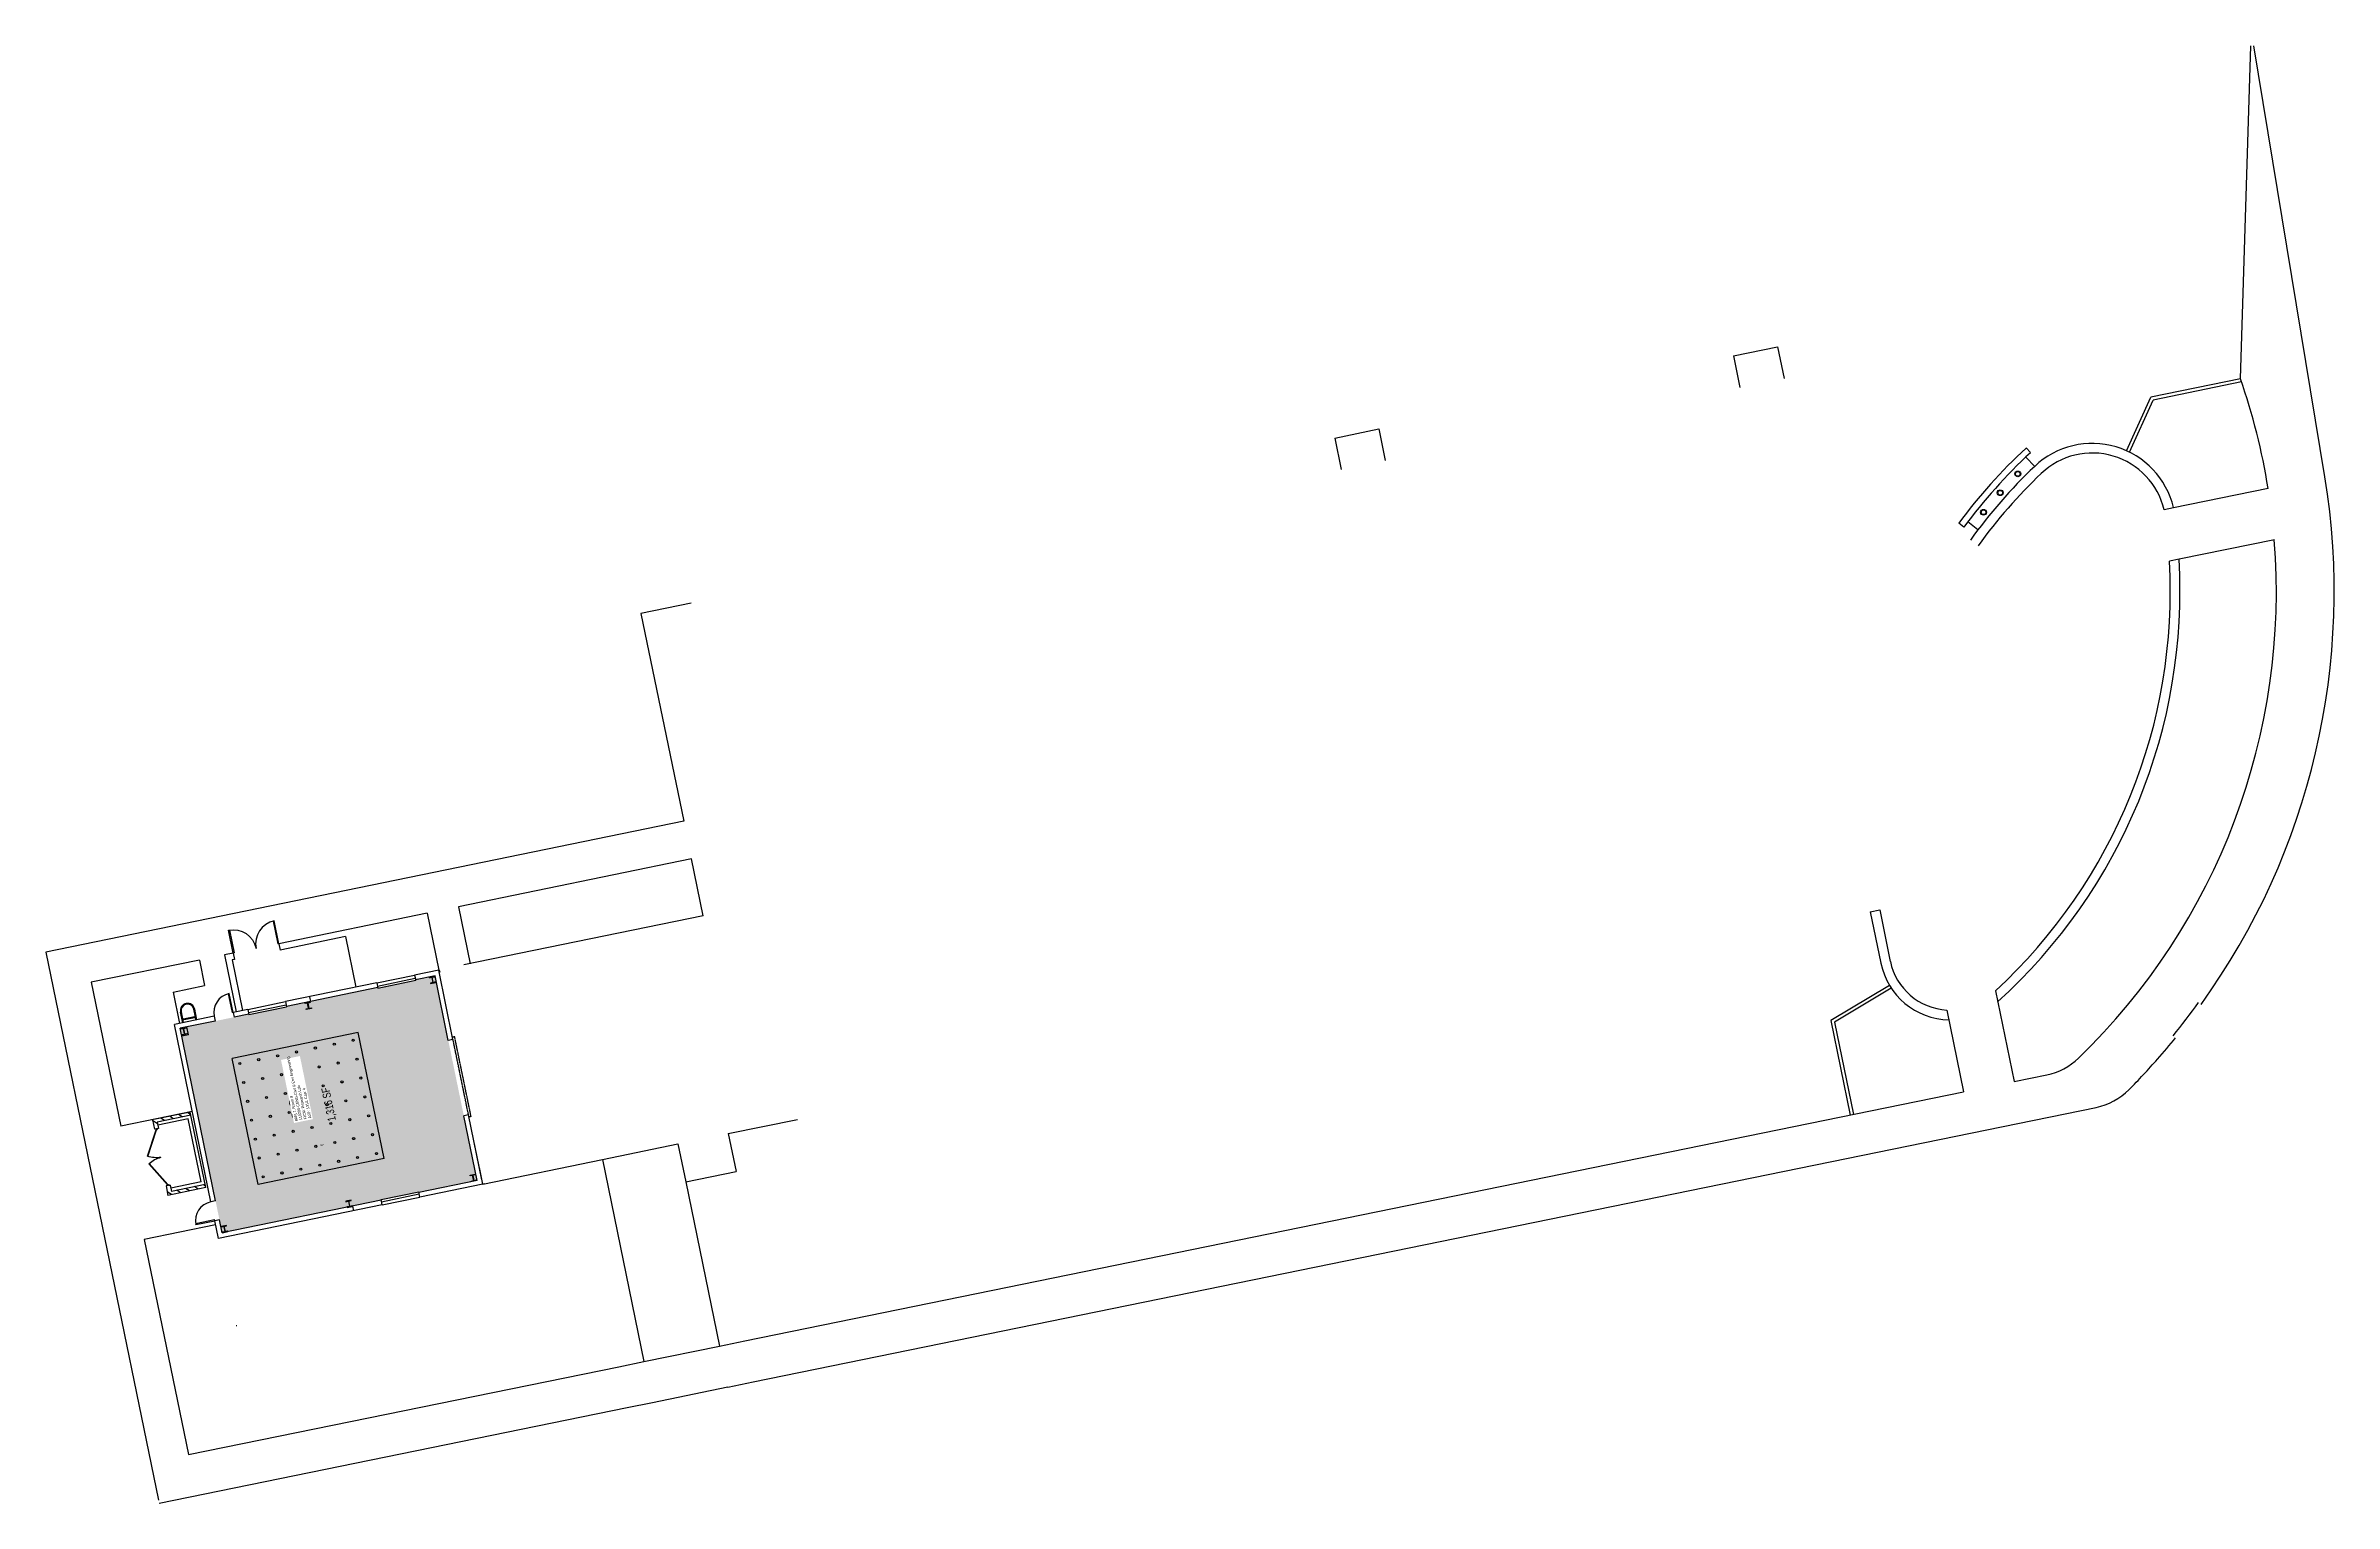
# Model space of a CAD drawing. Header units: inches. Extents: x 69196038 to 69200311, y 27680659 to 27683380.
import ezdxf
from ezdxf.enums import TextEntityAlignment as Align

# ---------------------------------------------------------------- set-up
doc = ezdxf.new("R2010")
doc.units = ezdxf.units.IN
doc.header["$MEASUREMENT"] = 0
doc.linetypes.add('DASHED2', pattern=[0.375, 0.25, -0.125])
doc.layers.get('0').update_dxf_attribs({"linetype": 'CONTINUOUS'})
for name, color, linetype in [('A-COLS', 5, 'CONTINUOUS'), ('A-DOOR', 2, 'CONTINUOUS'), ('A-FLOR', 3, 'CONTINUOUS'), ('A-GLAZ', 1, 'CONTINUOUS'), ('A-IDEN-RNUM', 7, 'CONTINUOUS'), ('A-IDEN-SNUM', 4, 'CONTINUOUS'), ('A-IDEN-VNUM', 4, 'CONTINUOUS'), ('A-SITE', 3, 'CONTINUOUS'), ('A-WALL', 5, 'CONTINUOUS'), ('AREA-TEXT', 3, 'CONTINUOUS'), ('Rooms-Category-Color', 7, 'CONTINUOUS'), ('Rooms-College-Color', 7, 'CONTINUOUS'), ('Rooms-Department-Color', 7, 'CONTINUOUS'), ('Rooms-Division-Color', 7, 'CONTINUOUS'), ('Rooms-Information', 7, 'CONTINUOUS')]:
    doc.layers.add(name, color=color, linetype=linetype)
doc.styles.add('Annotative', font='arial.ttf')
doc.styles.add('CP_AREA', font='arial.ttf', dxfattribs={"height": 15})
doc.styles.add('CP_ROOMSNUMBER', font='arial.ttf', dxfattribs={"height": 1})
doc.styles.add('CP_ROOMVNUMBER', font='arial.ttf', dxfattribs={"width": 0.85, "height": 0.075})

# ---------------------------------------------------------------- blocks, each defined once
blk = doc.blocks.new('ADO102')
for p, q in [((0.451, 0.999), (0.451, 0)), ((0.5, 0), (0.5, 1)), ((0.5, 0), (0.451, 0))]:
    blk.add_line(p, q)
blk.add_arc((0.5, 0), 1, 90, 180)
at = {"style": 'Annotative', "flags": 1}
blk.add_attdef('SILLHT', text='', height=0.1, dxfattribs=at).set_placement((0, 0), align=Align.MIDDLE)
blk = doc.blocks.new('ADO002')
for p, q in [((-0.5, 1), (-0.5, 0)), ((-0.45, 1), (-0.5, 1)), ((-0.5, 0), (-0.45, 0)), ((-0.45, 0), (-0.45, 1))]:
    blk.add_line(p, q)
blk.add_arc((-0.5, 0), 1, 0, 90)
at = {"style": 'Annotative', "flags": 1}
blk.add_attdef('SILLHT', text='', height=0.1, dxfattribs=at).set_placement((0, 0), align=Align.MIDDLE)

msp = doc.modelspace()

# ---------------------------------------------------------------- hatches: boundary and pattern name
at = {"layer": 'Rooms-Category-Color', "linetype": 'Continuous', "true_color": 0xe3f498}
msp.add_hatch(color=61, dxfattribs=at).paths.add_polyline_path([(69196367.8, 27681163.3), (69196843.8, 27681261.3), (69196765.2, 27681643.3), (69196289.2, 27681545.3)])
at = {"layer": 'Rooms-College-Color', "linetype": 'Continuous', "true_color": 0x99d7b2}
msp.add_hatch(color=253, dxfattribs=at).paths.add_polyline_path([(69196367.8, 27681163.3), (69196843.8, 27681261.3), (69196765.2, 27681643.3), (69196289.2, 27681545.3)])
at = {"layer": 'Rooms-Department-Color', "linetype": 'Continuous', "true_color": 0x99d7b2}
msp.add_hatch(color=253, dxfattribs=at).paths.add_polyline_path([(69196367.8, 27681163.3), (69196843.8, 27681261.3), (69196765.2, 27681643.3), (69196289.2, 27681545.3)])
at = {"layer": 'Rooms-Division-Color', "linetype": 'Continuous', "true_color": 0x99d7b2}
msp.add_hatch(color=253, dxfattribs=at).paths.add_polyline_path([(69196367.8, 27681163.3), (69196843.8, 27681261.3), (69196765.2, 27681643.3), (69196289.2, 27681545.3)])

# ---------------------------------------------------------------- linework, layer by layer
at = {"layer": 'A-COLS'}
for points in [[(69196754.5, 27681640.6), (69196754.7, 27681639.9, 0.414214), (69196755, 27681639.7), (69196759.1, 27681640.5, -0.414214), (69196759.4, 27681640.4), (69196761.4, 27681631, -0.414214), (69196761.2, 27681630.8), (69196757, 27681629.9, 0.414214), (69196756.8, 27681629.6), (69196757, 27681628.9), (69196766.7, 27681630.9), (69196766.6, 27681631.6, 0.414214), (69196766.3, 27681631.8), (69196762.1, 27681631, -0.414214), (69196761.8, 27681631.1), (69196759.9, 27681640.5, -0.414214), (69196760.1, 27681640.7), (69196764.3, 27681641.6, 0.414214), (69196764.5, 27681641.9), (69196764.3, 27681642.6)], [(69196532.3, 27681594.3), (69196532.5, 27681593.6, -0.414214), (69196532.3, 27681593.3), (69196528.1, 27681592.4, 0.414214), (69196527.9, 27681592.1), (69196529.8, 27681582.8, 0.414214), (69196530.1, 27681582.6), (69196534.3, 27681583.5, -0.414214), (69196534.6, 27681583.3), (69196534.7, 27681582.5), (69196524.9, 27681580.5), (69196524.8, 27681581.3, -0.414214), (69196525, 27681581.6), (69196529.1, 27681582.4, 0.414214), (69196529.3, 27681582.7), (69196527.4, 27681592, 0.414214), (69196527.1, 27681592.2), (69196523, 27681591.4, -0.414214), (69196522.7, 27681591.6), (69196522.5, 27681592.3)], [(69196300.1, 27681546.5), (69196300.3, 27681545.8, -0.414214), (69196300.1, 27681545.5), (69196295.9, 27681544.6, 0.414214), (69196295.7, 27681544.3), (69196297.7, 27681535, 0.414214), (69196298, 27681534.8), (69196302.1, 27681535.7, -0.414214), (69196302.4, 27681535.5), (69196302.6, 27681534.8), (69196292.8, 27681532.7), (69196292.6, 27681533.5, -0.414214), (69196292.8, 27681533.8), (69196297, 27681534.6, 0.414214), (69196297.2, 27681534.9), (69196295.3, 27681544.2, 0.414214), (69196295, 27681544.4), (69196290.8, 27681543.6, -0.414214), (69196290.5, 27681543.8), (69196290.3, 27681544.5)], [(69196833, 27681259.1), (69196832.9, 27681259.8, -0.414214), (69196833.1, 27681260.1), (69196837.2, 27681261, 0.414214), (69196837.4, 27681261.3), (69196835.5, 27681270.6, 0.414214), (69196835.2, 27681270.8), (69196831.1, 27681269.9, -0.414214), (69196830.8, 27681270.1), (69196830.6, 27681270.9), (69196840.4, 27681272.9), (69196840.6, 27681272.1, -0.414214), (69196840.4, 27681271.8), (69196836.2, 27681271, 0.414214), (69196836, 27681270.7), (69196837.9, 27681261.4, 0.414214), (69196838.2, 27681261.2), (69196842.4, 27681262.1, -0.414214), (69196842.7, 27681261.9), (69196842.8, 27681261.1)], [(69196610.8, 27681212.8), (69196610.6, 27681213.6, 0.414214), (69196610.4, 27681213.8), (69196606.2, 27681212.9, -0.414214), (69196605.9, 27681213.1), (69196604, 27681222.4, -0.414214), (69196604.2, 27681222.7), (69196608.3, 27681223.6, 0.414214), (69196608.5, 27681223.9), (69196608.4, 27681224.6), (69196598.6, 27681222.6), (69196598.7, 27681221.8, 0.414214), (69196599, 27681221.6), (69196603.2, 27681222.5, -0.414214), (69196603.5, 27681222.3), (69196605.4, 27681213, -0.414214), (69196605.2, 27681212.7), (69196601, 27681211.9, 0.414214), (69196600.9, 27681211.6), (69196601, 27681210.8)], [(69196378.5, 27681165.6), (69196378.3, 27681166.4, 0.414214), (69196378, 27681166.6), (69196373.9, 27681165.7, -0.414214), (69196373.6, 27681165.9), (69196371.6, 27681175.2, -0.414214), (69196371.8, 27681175.5), (69196376, 27681176.4, 0.414214), (69196376.2, 27681176.7), (69196376, 27681177.4), (69196366.2, 27681175.4), (69196366.4, 27681174.6, 0.414214), (69196366.7, 27681174.4), (69196370.9, 27681175.3, -0.414214), (69196371.2, 27681175.1), (69196373.1, 27681165.8, -0.414214), (69196372.9, 27681165.5), (69196368.7, 27681164.6, 0.414214), (69196368.5, 27681164.4), (69196368.7, 27681163.6)]]:
    msp.add_lwpolyline(points, format="xyb", close=True, dxfattribs=at)
at = {"layer": 'A-DOOR', "linetype": 'DASHED2'}
for p, q in [((69196801.9, 27681529.4), (69196798, 27681528.5)), ((69196827.8, 27681383.6), (69196798.8, 27681524.6)), ((69196832.6, 27681380.5), (69196801.9, 27681529.4)), ((69196832.6, 27681380.5), (69196828.6, 27681379.7))]:
    msp.add_line(p, q, dxfattribs=at)
at = {"layer": 'A-FLOR'}
for p, q in [((69196294.2, 27681555.6), (69196290.1, 27681575.6)), ((69196295.7, 27681555.9), (69196291.6, 27681575.9)), ((69196292.8, 27681562.4), (69196319.3, 27681567.9)), ((69196293.1, 27681560.9), (69196319.6, 27681566.4)), ((69196319.2, 27681560.7), (69196315.1, 27681580.8)), ((69196320.7, 27681561), (69196316.5, 27681581.1)), ((69196621.6, 27681537.2), (69196386.6, 27681488.8)), ((69196670, 27681302.1), (69196621.6, 27681537.2)), ((69196434.9, 27681253.7), (69196386.6, 27681488.8)), ((69196670, 27681302.1), (69196434.9, 27681253.7))]:
    msp.add_line(p, q, dxfattribs=at)
for centre in [(69196612.3, 27681523), (69196400.7, 27681479.5), (69196436, 27681486.7), (69196471.3, 27681494), (69196506.5, 27681501.2), (69196541.8, 27681508.5), (69196577.1, 27681515.8), (69196584.3, 27681480.5), (69196619.6, 27681487.7), (69196408, 27681444.2), (69196443.3, 27681451.5), (69196478.5, 27681458.7), (69196513.8, 27681466), (69196549, 27681473.2), (69196556.3, 27681438), (69196591.6, 27681445.2), (69196626.8, 27681452.5), (69196415.3, 27681408.9), (69196450.5, 27681416.2), (69196485.8, 27681423.5), (69196521, 27681430.7), (69196528.3, 27681395.5), (69196563.6, 27681402.7), (69196598.8, 27681410), (69196634.1, 27681417.2), (69196422.5, 27681373.7), (69196457.8, 27681380.9), (69196493, 27681388.2), (69196500.3, 27681352.9), (69196535.6, 27681360.2), (69196570.8, 27681367.5), (69196606.1, 27681374.7), (69196641.3, 27681382), (69196429.8, 27681338.4), (69196465, 27681345.7), (69196472.3, 27681310.4), (69196507.5, 27681317.7), (69196542.8, 27681324.9), (69196578.1, 27681332.2), (69196613.3, 27681339.4), (69196648.6, 27681346.7), (69196655.9, 27681311.4), (69196437, 27681303.2), (69196444.3, 27681267.9), (69196479.5, 27681275.2), (69196514.8, 27681282.4), (69196550.1, 27681289.7), (69196585.3, 27681296.9), (69196620.6, 27681304.2)]:
    msp.add_circle(centre, 2, dxfattribs=at)
for radius in [13.5, 12]:
    msp.add_arc((69196303.3, 27681578.4), radius, 11.628, 191.628, dxfattribs=at)
at = {"layer": 'A-GLAZ'}
for p, q in [((69196656.6, 27681630.1), (69196727.2, 27681644.7)), ((69196657.8, 27681624.3), (69196728.4, 27681638.8)), ((69196658.6, 27681620.3), (69196729.2, 27681634.9)), ((69196415.7, 27681580.6), (69196486.2, 27681595.1)), ((69196416.9, 27681574.7), (69196487.4, 27681589.2)), ((69196417.7, 27681570.8), (69196488.2, 27681585.3)), ((69196664.4, 27681225.4), (69196734.9, 27681239.9)), ((69196665.2, 27681221.5), (69196735.7, 27681236)), ((69196666.4, 27681215.6), (69196736.9, 27681230.1))]:
    msp.add_line(p, q, dxfattribs=at)
at = {"layer": 'A-SITE', "linetype": 'Continuous'}
for p, q in [((69200136.4, 27682758.2), (69200155.5, 27683379.9)), ((69200293.8, 27682575.1), (69200161.5, 27683379.5)), ((69199189.7, 27682800.7), (69199272, 27682817.6)), ((69199272, 27682817.6), (69199284, 27682758.9)), ((69199189.7, 27682800.7), (69199201.8, 27682741.9)), ((69199923.7, 27682623.7), (69199968.9, 27682723.7)), ((69199929.2, 27682621.2), (69199973.1, 27682718.4)), ((69200136.4, 27682758.2), (69199968.9, 27682723.7)), ((69200138.3, 27682752.4), (69199973.1, 27682718.4)), ((69198445.3, 27682647.5), (69198527.6, 27682664.5)), ((69198445.3, 27682647.5), (69198457.4, 27682588.8)), ((69198527.6, 27682664.5), (69198539.6, 27682605.7)), ((69199752.1, 27682594.5), (69199735.6, 27682611.9)), ((69199744.3, 27682620.2), (69199736.1, 27682628.9)), ((69200187.9, 27682553.3), (69200011.4, 27682517)), ((69200011.4, 27682517), (69199993.8, 27682513.4)), ((69199619.9, 27682481.1), (69199610.3, 27682488.3)), ((69199646.2, 27682476.2), (69199627.1, 27682490.7)), ((69200021.6, 27682421.1), (69200003.8, 27682417.4)), ((69200199.5, 27682457.7), (69200021.6, 27682421.1)), ((69197243.8, 27682339), (69197149.8, 27682319.7)), ((69197149.8, 27682319.7), (69197229.5, 27681932.3)), ((69197229.5, 27681932.3), (69196038.4, 27681687.2)), ((69197244, 27681861.8), (69196809.1, 27681772.3)), ((69197265.9, 27681755.5), (69197244, 27681861.8)), ((69196750.3, 27681760.2), (69196473.7, 27681703.3)), ((69196750.3, 27681760.2), (69196772.2, 27681653.9)), ((69196809.1, 27681772.3), (69196831, 27681666)), ((69197265.9, 27681755.5), (69196819.2, 27681663.6)), ((69199445.1, 27681762.9), (69199462.7, 27681766.5)), ((69199445.1, 27681762.9), (69199464.9, 27681666.7)), ((69199462.7, 27681766.5), (69199482.5, 27681670.3)), ((69196473.7, 27681703.3), (69196476.1, 27681691.5)), ((69196598, 27681716.6), (69196476.1, 27681691.5)), ((69196598, 27681716.6), (69196617.5, 27681622.1)), ((69196038.4, 27681687.2), (69196248.9, 27680664.3)), ((69196325.2, 27681672.7), (69196123.5, 27681631.2)), ((69196325.2, 27681672.7), (69196335, 27681625.2)), ((69196388.4, 27681685.7), (69196372.3, 27681682.4)), ((69196372.3, 27681682.4), (69196394.1, 27681576.1)), ((69196390.8, 27681674), (69196386.4, 27681673.1)), ((69196386.4, 27681673.1), (69196405.9, 27681578.5)), ((69196388.4, 27681685.7), (69196390.8, 27681674)), ((69196123.5, 27681631.2), (69196178.8, 27681362.3)), ((69196276.3, 27681613.1), (69196335, 27681625.2)), ((69196276.3, 27681613.1), (69196288.3, 27681554.4)), ((69199481, 27681625.4), (69199371.5, 27681559.7)), ((69199484.1, 27681620.2), (69199378.3, 27681556.8)), ((69199678.6, 27681615.3), (69199713.5, 27681445.9)), ((69199588, 27681579.4), (69199619.4, 27681426.7)), ((69199371.5, 27681559.7), (69199407.8, 27681383.4)), ((69199378.3, 27681556.8), (69199413.7, 27681384.6)), ((69199713.5, 27681445.9), (69199774.6, 27681458.4)), ((69197343.5, 27680961.6), (69199619.4, 27681426.7)), ((69197359.1, 27680885.2), (69199866.8, 27681397.6)), ((69196312, 27681389.7), (69196178.8, 27681362.3)), ((69196228.1, 27681306.5), (69196244.6, 27681356)), ((69196229.1, 27681306.2), (69196245.5, 27681355.6)), ((69196237.6, 27681374.4), (69196241.2, 27681356.8)), ((69196247.3, 27681367), (69196237.8, 27681373.2)), ((69196308.1, 27681388.9), (69196240.5, 27681375)), ((69196249, 27681358.4), (69196241.2, 27681356.8)), ((69196309.3, 27681383.1), (69196246.6, 27681370.2)), ((69196246.6, 27681370.2), (69196249, 27681358.4)), ((69196304.6, 27681376), (69196247.8, 27681364.3)), ((69196260.1, 27681372.9), (69196253, 27681377.6)), ((69196276.7, 27681376.3), (69196269.6, 27681381)), ((69196293.3, 27681379.8), (69196286.2, 27681384.4)), ((69196309.2, 27681383.7), (69196302.8, 27681387.9)), ((69196328.8, 27681258.4), (69196304.6, 27681376)), ((69196337.1, 27681247.9), (69196308.1, 27681388.9)), ((69197312.8, 27681348.6), (69197442.1, 27681375.2)), ((69196228.1, 27681306.5), (69196229.1, 27681306.2)), ((69197077.8, 27681300.3), (69197218.8, 27681329.3)), ((69197218.8, 27681329.3), (69197233.3, 27681258.8)), ((69197312.8, 27681348.6), (69197327.4, 27681278.1)), ((69196231.1, 27681292.1), (69196231.8, 27681292.7)), ((69196265.7, 27681253.1), (69196231.1, 27681292.1)), ((69196266.5, 27681253.8), (69196231.8, 27681292.7)), ((69196854.4, 27681254.3), (69197077.8, 27681300.3)), ((69197077.8, 27681300.3), (69197155.4, 27680923.1)), ((69197233.3, 27681258.8), (69197327.4, 27681278.1)), ((69196270.8, 27681252.6), (69196263, 27681251)), ((69196263, 27681251), (69196266.6, 27681233.4)), ((69196273.4, 27681234.8), (69196265.2, 27681240.2)), ((69196337.1, 27681247.9), (69196266.6, 27681233.4)), ((69196271.2, 27681250.6), (69196268.8, 27681252.2)), ((69196270.8, 27681252.6), (69196273.2, 27681240.9)), ((69196328.8, 27681258.4), (69196272, 27681246.7)), ((69196335.9, 27681253.8), (69196273.2, 27681240.9)), ((69196290.1, 27681238.2), (69196283, 27681242.9)), ((69196306.7, 27681241.6), (69196299.6, 27681246.3)), ((69196323.3, 27681245.1), (69196316.2, 27681249.7)), ((69196336.5, 27681250.7), (69196332.8, 27681253.1)), ((69197233.3, 27681258.8), (69197296.5, 27680952)), ((69196355.5, 27681178.2), (69196222.3, 27681150.8)), ((69196222.3, 27681150.8), (69196305, 27680749.3)), ((69197108.3, 27680913.5), (69197155.4, 27680923.1)), ((69197155.4, 27680923.1), (69197296.5, 27680952)), ((69197296.5, 27680952), (69197343.5, 27680961.6)), ((69196304.9, 27680749.3), (69197108.3, 27680913.5)), ((69197312.1, 27680875.5), (69197359.1, 27680885.2)), ((69196250.1, 27680658.5), (69197124, 27680837.1)), ((69197124, 27680837.1), (69197171, 27680846.7)), ((69197171.1, 27680846.7), (69197312.2, 27680875.6))]:
    msp.add_line(p, q, dxfattribs=at)
for centre, radius in [((69199687.6, 27682545.4), 5.38), ((69199687.6, 27682545.4), 4.38), ((69199720.5, 27682580.4), 5.38), ((69199720.5, 27682580.4), 4.38), ((69199656.5, 27682508.8), 5.38), ((69199656.5, 27682508.8), 4.38), ((69196245.3, 27681356.6), 1), ((69196266.7, 27681252.8), 1)]:
    msp.add_circle(centre, radius, dxfattribs=at)
for centre, radius, start, end in [((69198991.3, 27682360.8), 1212, 9.1397, 19.1374), ((69199859.5, 27682481.5), 156, 13.3726, 133.5422), ((69200412, 27681897.3), 996, 132.7375, 143.6035), ((69200412, 27681897.3), 984, 132.7288, 143.612), ((69200412, 27681897.3), 960, 133.4269, 144.3457), ((69199859.5, 27682481.5), 138, 13.3726, 133.5422), ((69200412, 27681897.3), 942, 133.428, 144.3458), ((69198991.3, 27682360.8), 1320, 324.2758, 9.3434), ((69198991.3, 27682360.8), 1014, 312.6734, 3.1999), ((69198991.3, 27682360.8), 1032, 312.0738, 3.348), ((69198991.3, 27682360.8), 1212, 314.0495, 4.5844), ((69199594.2, 27681693.3), 132, 191.6282, 268.9366), ((69199594.2, 27681693.3), 114, 191.6281, 266.8909), ((69198991.3, 27682360.8), 1314, 320.87, 324.2758), ((69198991.3, 27682360.8), 1320, 318.6003, 320.8701), ((69199750.6, 27681576), 120, 281.5496, 314.0495), ((69198991.3, 27682360.8), 1320, 315.1945, 318.6003), ((69199842.7, 27681515.2), 120, 281.5498, 315.1945), ((69196266.7, 27681252.8), 53, 104.8739, 131.6271)]:
    msp.add_arc(centre, radius, start, end, dxfattribs=at)
at = {"layer": 'A-SITE', "linetype": 'Continuous', "extrusion": (0, 0, -1)}
msp.add_arc((-69196245.3, 27681356.6), 53, 261.6177, 288.3708, dxfattribs=at)
at = {"layer": 'A-WALL'}
for p, q in [((69196772.2, 27681653.9), (69196727.2, 27681644.7)), ((69196798.8, 27681524.6), (69196772.2, 27681653.9)), ((69196773.2, 27681654.1), (69196774, 27681650.2)), ((69196656.6, 27681630.1), (69196486.2, 27681595.1)), ((69196658.4, 27681621.3), (69196488, 27681586.3)), ((69196656.6, 27681630.1), (69196658.6, 27681620.3)), ((69196727.2, 27681644.7), (69196729.2, 27681634.9)), ((69196765.2, 27681643.3), (69196729, 27681635.8)), ((69196790, 27681522.8), (69196765.2, 27681643.3)), ((69196353, 27681567.7), (69196278.6, 27681552.3)), ((69196353, 27681567.7), (69196354.8, 27681558.8)), ((69196415.7, 27681580.6), (69196388.3, 27681574.9)), ((69196388.3, 27681574.9), (69196390.1, 27681566.1)), ((69196417.5, 27681571.7), (69196390.1, 27681566.1)), ((69196415.7, 27681580.6), (69196417.7, 27681570.8)), ((69196415.7, 27681580.6), (69196417.7, 27681570.8)), ((69196486.2, 27681595.1), (69196488.2, 27681585.3)), ((69196486.2, 27681595.1), (69196488.2, 27681585.3)), ((69196533.1, 27681595.5), (69196531.3, 27681604.3)), ((69196346.7, 27681221.3), (69196278.6, 27681552.3)), ((69196354.8, 27681558.8), (69196289.2, 27681545.3)), ((69196355.5, 27681223.1), (69196289.2, 27681545.3)), ((69196304.9, 27681533.3), (69196292.2, 27681530.6)), ((69196304.9, 27681533.3), (69196301.9, 27681548)), ((69196798.8, 27681524.6), (69196790, 27681522.8)), ((69196827.8, 27681383.6), (69196819, 27681381.8)), ((69196843.8, 27681261.3), (69196819, 27681381.8)), ((69196852.8, 27681262.1), (69196827.8, 27681383.6)), ((69196854.4, 27681254.3), (69196833.5, 27681356.2)), ((69196854.4, 27681254.3), (69196848, 27681285.6)), ((69196355.5, 27681223.1), (69196346.7, 27681221.3)), ((69196664.6, 27681224.4), (69196367.8, 27681163.3)), ((69196666.4, 27681215.6), (69196664.4, 27681225.4)), ((69196736.9, 27681230.1), (69196734.9, 27681239.9)), ((69196843.8, 27681261.3), (69196735.1, 27681238.9)), ((69196854.4, 27681254.3), (69196736.9, 27681230.1)), ((69196858.4, 27681255.1), (69196854.4, 27681254.3)), ((69196362.8, 27681187.8), (69196353.9, 27681186)), ((69196360.8, 27681152.7), (69196353.9, 27681186)), ((69196666.4, 27681215.6), (69196360.8, 27681152.7)), ((69196367.8, 27681163.3), (69196362.8, 27681187.8)), ((69196613.5, 27681204.7), (69196611.7, 27681213.5))]:
    msp.add_line(p, q, dxfattribs=at)
at = {"layer": 'A-WALL', "linetype": 'Continuous'}
msp.add_line((69196394.2, 27680990.3), (69196395.2, 27680990.5), dxfattribs=at)
msp.add_line((69196394.2, 27680990.3), (69196395.2, 27680990.5), dxfattribs=at)

# ---------------------------------------------------------------- block references
at = {"layer": 'A-DOOR'}
for name, p, xscale, yscale, zscale, rotation in [('ADO102', (69196409.7, 27681690.1), -43.51514751136445, 43.5151475106038, 101.5353441931793, 11.62799760241211), ('ADO102', (69196452.4, 27681698.9), 43.5151475113645, 43.5151475113645, 101.5353441931793, 11.62803186007972), ('ADO102', (69196370.6, 27681571.3), 36.00000000000159, 36.00000000000159, 84, 11.62803186007969), ('ADO002', (69196350.3, 27681203.6), 36.00000000000159, 36.00000000000159, 84, 101.6280318600797)]:
    msp.add_blockref(name, p, dxfattribs=dict(at, xscale=xscale, yscale=yscale, zscale=zscale, rotation=rotation))

# ---------------------------------------------------------------- texts
at = {"layer": 'A-IDEN-RNUM', "style": 'CP_ROOMSNUMBER'}
msp.add_text('0008-00', height=1, rotation=11.628, dxfattribs=at).set_placement((69196551.3, 27681325.4))
at = {"layer": 'A-IDEN-SNUM', "style": 'CP_ROOMSNUMBER'}
msp.add_text('0070000800', height=1, rotation=11.628, dxfattribs=at).set_placement((69196550.2, 27681326.8))
at = {"layer": 'A-IDEN-VNUM', "style": 'CP_ROOMVNUMBER', "width": 0.85}
msp.add_text('08', height=36, rotation=101.628, dxfattribs=at).set_placement((69196513.2, 27681397.6), align=Align.MIDDLE_CENTER)
at = {"layer": 'AREA-TEXT', "linetype": 'Continuous', "style": 'CP_AREA', "width": 0.75}
msp.add_text('1,316 SF', height=15, rotation=101.63, dxfattribs=at).set_placement((69196566.5, 27681403.3), align=Align.MIDDLE_CENTER)

# ---------------------------------------------------------------- next in the draw order: texts
at = {"layer": 'Rooms-Information', "linetype": 'Continuous', "insert": (69196535.7, 27681378), "char_height": 5.143, "width": 115.2, "attachment_point": 7, "rotation": 101.628, "style": 'CP_ROOMVNUMBER', "bg_fill": 3, "box_fill_scale": 1.5, "bg_fill_color": 256, "bg_fill_true_color": 13158600, "bg_fill_transparency": 0}
msp.add_mtext('Bldg.7, Room 8^M^J110200-CENG-Civil & Env Engineering^M^JFICM: Research Lab^M^JASF: 1314, Cap: 4', dxfattribs=at)

doc.saveas('drawing.dxf')
